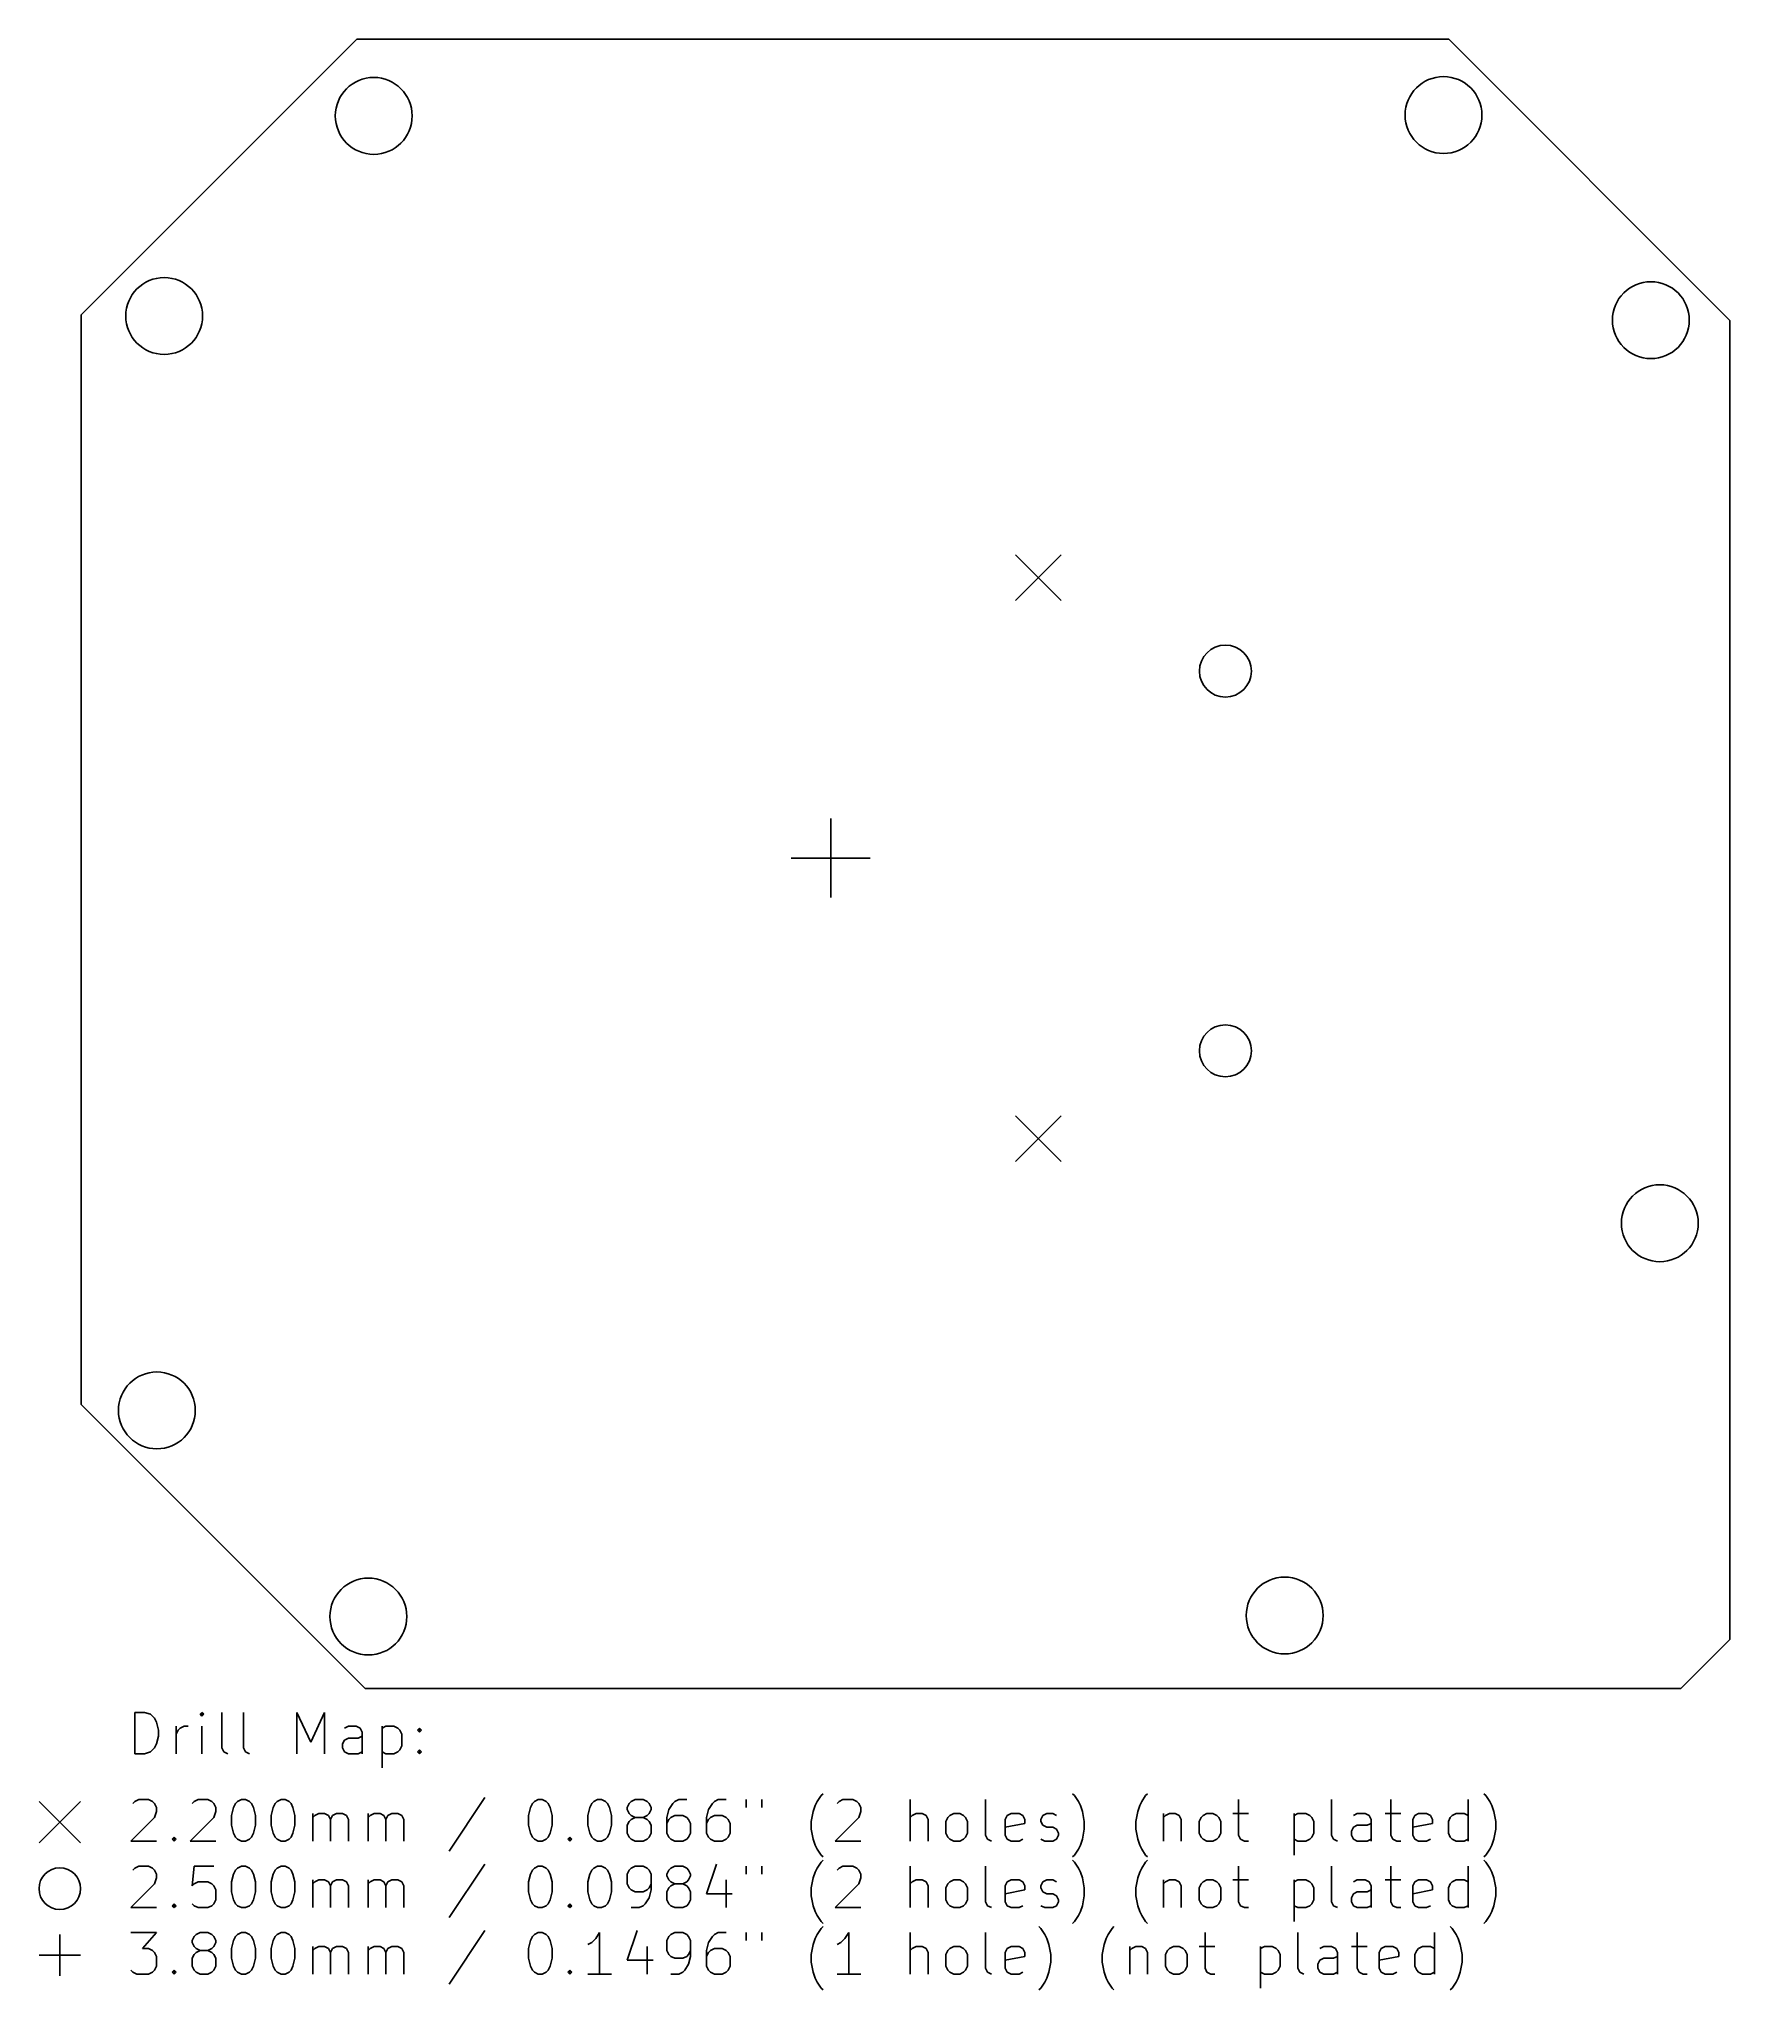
# Model space of a CAD drawing. Extents: x 138.3 to 219.7, y -155.2 to -61.3.
import ezdxf

# ---------------------------------------------------------------- set-up
doc = ezdxf.new("R2010")
doc.units = 0
doc.layers.add('BLACK', color=7, linetype='CONTINUOUS')

msp = doc.modelspace()

# ---------------------------------------------------------------- linework, layer by layer
at = {"layer": 'BLACK', "linetype": 'CONTINUOUS'}
for p, q in [((153.585515, -61.274574), (140.305515, -74.554574)), ((206.145515, -61.274574), (153.585515, -61.274574)), ((219.685515, -74.814574), (206.145515, -61.274574)), ((140.305515, -74.554574), (140.305515, -126.984574)), ((219.685515, -138.294574), (219.685515, -74.814574)), ((185.2951, -86.0946), (187.4951, -88.2946)), ((187.4951, -86.0946), (185.2951, -88.2946)), ((176.3951, -98.7946), (176.3951, -102.5946)), ((174.4951, -100.6946), (178.2951, -100.6946)), ((185.2951, -113.0946), (187.4951, -115.2946)), ((187.4951, -113.0946), (185.2951, -115.2946)), ((140.305515, -126.984574), (153.985515, -140.664574)), ((217.315515, -140.664574), (219.685515, -138.294574)), ((153.985515, -140.664574), (205.835515, -140.664574)), ((205.835515, -140.664574), (217.315515, -140.664574)), ((142.888283, -143.804412), (142.888283, -141.804412)), ((142.888283, -141.804412), (143.364473, -141.804412)), ((143.364473, -141.804412), (143.650188, -141.89965)), ((143.650188, -141.89965), (143.840664, -142.090126)), ((143.840664, -142.090126), (143.935902, -142.280602)), ((143.935902, -142.280602), (144.03114, -142.661554)), ((144.03114, -142.661554), (144.03114, -142.947269)), ((144.888283, -143.804412), (144.888283, -142.471078)), ((144.888283, -142.852031), (144.983521, -142.661554)), ((144.983521, -142.661554), (145.078759, -142.566316)), ((145.078759, -142.566316), (145.269235, -142.471078)), ((145.269235, -142.471078), (145.459712, -142.471078)), ((146.126378, -141.804412), (146.03114, -141.89965)), ((146.03114, -141.89965), (146.126378, -141.994888)), ((146.221616, -141.89965), (146.126378, -141.804412)), ((146.126378, -141.804412), (146.126378, -141.994888)), ((146.126378, -141.994888), (146.221616, -141.89965)), ((146.126378, -143.804412), (146.126378, -142.471078)), ((147.078759, -143.518697), (147.078759, -141.804412)), ((148.126378, -143.518697), (148.126378, -141.804412)), ((150.697807, -143.804412), (150.697807, -141.804412)), ((150.697807, -141.804412), (151.364474, -143.232983)), ((151.364474, -143.232983), (152.03114, -141.804412)), ((152.03114, -141.804412), (152.03114, -143.804412)), ((153.173997, -142.471078), (152.983521, -142.566316)), ((153.55495, -142.471078), (153.173997, -142.471078)), ((153.745426, -142.566316), (153.55495, -142.471078)), ((153.840664, -142.756793), (153.745426, -142.566316)), ((154.793045, -142.471078), (154.793045, -144.471078)), ((154.793045, -142.566316), (154.983521, -142.471078)), ((154.983521, -142.471078), (155.364474, -142.471078)), ((155.364474, -142.471078), (155.55495, -142.566316)), ((155.55495, -142.566316), (155.650188, -142.661554)), ((155.650188, -142.661554), (155.745426, -142.852031)), ((156.507331, -142.661554), (156.602569, -142.566316)), ((156.602569, -142.756793), (156.507331, -142.661554)), ((156.602569, -142.566316), (156.697807, -142.661554)), ((156.602569, -142.566316), (156.602569, -142.756793)), ((156.697807, -142.661554), (156.602569, -142.756793)), ((143.840664, -143.518697), (143.650188, -143.709174)), ((143.935902, -143.328221), (143.840664, -143.518697)), ((144.03114, -142.947269), (143.935902, -143.328221)), ((147.173997, -143.709174), (147.078759, -143.518697)), ((148.221616, -143.709174), (148.126378, -143.518697)), ((152.888283, -143.328221), (152.983521, -143.137745)), ((152.888283, -143.518697), (152.888283, -143.328221)), ((152.983521, -143.709174), (152.888283, -143.518697)), ((152.983521, -143.137745), (153.173997, -143.042507)), ((153.173997, -143.042507), (153.650188, -143.042507)), ((153.650188, -143.042507), (153.840664, -142.947269)), ((153.840664, -143.804412), (153.840664, -142.756793)), ((155.650188, -143.613935), (155.55495, -143.709174)), ((155.745426, -143.423459), (155.650188, -143.613935)), ((155.745426, -142.852031), (155.745426, -143.423459)), ((156.507331, -143.709174), (156.602569, -143.613935)), ((156.602569, -143.613935), (156.697807, -143.709174)), ((156.602569, -143.613935), (156.602569, -143.804412)), ((143.364473, -143.804412), (142.888283, -143.804412)), ((143.650188, -143.709174), (143.364473, -143.804412)), ((147.364473, -143.804412), (147.173997, -143.709174)), ((148.412092, -143.804412), (148.221616, -143.709174)), ((153.173997, -143.804412), (152.983521, -143.709174)), ((153.650188, -143.804412), (153.173997, -143.804412)), ((153.840664, -143.709174), (153.650188, -143.804412)), ((154.983521, -143.804412), (154.793045, -143.709174)), ((155.364474, -143.804412), (154.983521, -143.804412)), ((155.55495, -143.709174), (155.364474, -143.804412)), ((156.602569, -143.804412), (156.507331, -143.709174)), ((156.697807, -143.709174), (156.602569, -143.804412)), ((138.280515, -146.089574), (140.280515, -148.089574)), ((140.280515, -146.089574), (138.280515, -148.089574)), ((142.793045, -146.194888), (142.888283, -146.09965)), ((142.888283, -146.09965), (143.078759, -146.004412)), ((143.078759, -146.004412), (143.55495, -146.004412)), ((143.55495, -146.004412), (143.745426, -146.09965)), ((143.745426, -146.09965), (143.840664, -146.194888)), ((143.840664, -146.194888), (143.935902, -146.385364)), ((143.935902, -146.385364), (143.935902, -146.57584)), ((145.650188, -146.194888), (145.745426, -146.09965)), ((145.745426, -146.09965), (145.935902, -146.004412)), ((145.935902, -146.004412), (146.412093, -146.004412)), ((146.412093, -146.004412), (146.602569, -146.09965)), ((146.602569, -146.09965), (146.697807, -146.194888)), ((146.697807, -146.194888), (146.793045, -146.385364)), ((146.793045, -146.385364), (146.793045, -146.57584)), ((147.55495, -146.766316), (147.650188, -146.385364)), ((147.650188, -146.385364), (147.745426, -146.194888)), ((147.745426, -146.194888), (147.840664, -146.09965)), ((147.840664, -146.09965), (148.03114, -146.004412)), ((148.03114, -146.004412), (148.221617, -146.004412)), ((148.221617, -146.004412), (148.412093, -146.09965)), ((148.412093, -146.09965), (148.507331, -146.194888)), ((148.507331, -146.194888), (148.602569, -146.385364)), ((148.602569, -146.385364), (148.697807, -146.766316)), ((149.459712, -146.766316), (149.55495, -146.385364)), ((149.55495, -146.385364), (149.650188, -146.194888)), ((149.650188, -146.194888), (149.745426, -146.09965)), ((149.745426, -146.09965), (149.935902, -146.004412)), ((149.935902, -146.004412), (150.126379, -146.004412)), ((150.126379, -146.004412), (150.316855, -146.09965)), ((150.316855, -146.09965), (150.412093, -146.194888)), ((150.412093, -146.194888), (150.507331, -146.385364)), ((150.507331, -146.385364), (150.602569, -146.766316)), ((159.745427, -145.909174), (158.031142, -148.480602)), ((161.840666, -146.766316), (161.935904, -146.385364)), ((161.935904, -146.385364), (162.031142, -146.194888)), ((162.031142, -146.194888), (162.12638, -146.09965)), ((162.12638, -146.09965), (162.316856, -146.004412)), ((162.316856, -146.004412), (162.507333, -146.004412)), ((162.507333, -146.004412), (162.697809, -146.09965)), ((162.697809, -146.09965), (162.793047, -146.194888)), ((162.793047, -146.194888), (162.888285, -146.385364)), ((162.888285, -146.385364), (162.983523, -146.766316)), ((164.697809, -146.766316), (164.793047, -146.385364)), ((164.793047, -146.385364), (164.888285, -146.194888)), ((164.888285, -146.194888), (164.983523, -146.09965)), ((164.983523, -146.09965), (165.173999, -146.004412)), ((165.173999, -146.004412), (165.364476, -146.004412)), ((165.364476, -146.004412), (165.554952, -146.09965)), ((165.554952, -146.09965), (165.65019, -146.194888)), ((165.65019, -146.194888), (165.745428, -146.385364)), ((165.745428, -146.385364), (165.840666, -146.766316)), ((166.602571, -146.385364), (166.697809, -146.194888)), ((166.602571, -146.480602), (166.602571, -146.385364)), ((166.697809, -146.194888), (166.793047, -146.09965)), ((166.793047, -146.09965), (166.983523, -146.004412)), ((166.983523, -146.004412), (167.364476, -146.004412)), ((167.364476, -146.004412), (167.554952, -146.09965)), ((167.554952, -146.09965), (167.65019, -146.194888)), ((167.65019, -146.194888), (167.745428, -146.385364)), ((167.745428, -146.385364), (167.745428, -146.480602)), ((168.793047, -146.194888), (168.602571, -146.480602)), ((168.888285, -146.09965), (168.793047, -146.194888)), ((169.078761, -146.004412), (168.888285, -146.09965)), ((169.459714, -146.004412), (169.078761, -146.004412)), ((170.697809, -146.194888), (170.507333, -146.480602)), ((170.793047, -146.09965), (170.697809, -146.194888)), ((170.983523, -146.004412), (170.793047, -146.09965)), ((171.364476, -146.004412), (170.983523, -146.004412)), ((172.316857, -146.004412), (172.316857, -146.385364)), ((173.078762, -146.004412), (173.078762, -146.385364)), ((175.554953, -146.57584), (175.650191, -146.290126)), ((175.650191, -146.290126), (175.745429, -146.09965)), ((175.745429, -146.09965), (175.935905, -145.813935)), ((175.935905, -145.813935), (176.031144, -145.718697)), ((176.69781, -146.194888), (176.793048, -146.09965)), ((176.793048, -146.09965), (176.983524, -146.004412)), ((176.983524, -146.004412), (177.459715, -146.004412)), ((177.459715, -146.004412), (177.650191, -146.09965)), ((177.650191, -146.09965), (177.745429, -146.194888)), ((177.745429, -146.194888), (177.840667, -146.385364)), ((177.840667, -146.385364), (177.840667, -146.57584)), ((180.22162, -148.004412), (180.22162, -146.004412)), ((183.840668, -147.718697), (183.840668, -146.004412)), ((188.126383, -145.813935), (188.031145, -145.718697)), ((188.316859, -146.09965), (188.126383, -145.813935)), ((188.412097, -146.290126), (188.316859, -146.09965)), ((188.507335, -146.57584), (188.412097, -146.290126)), ((191.174002, -146.57584), (191.26924, -146.290126)), ((191.26924, -146.290126), (191.364478, -146.09965)), ((191.364478, -146.09965), (191.554954, -145.813935)), ((191.554954, -145.813935), (191.650193, -145.718697)), ((196.031145, -146.004412), (196.031145, -147.718697)), ((200.507336, -147.718697), (200.507336, -146.004412)), ((203.364479, -146.004412), (203.364479, -147.718697)), ((207.078765, -148.004412), (207.078765, -146.004412)), ((207.935908, -145.813935), (207.84067, -145.718697)), ((208.126384, -146.09965), (207.935908, -145.813935)), ((208.221622, -146.290126), (208.126384, -146.09965)), ((208.31686, -146.57584), (208.221622, -146.290126)), ((143.840664, -146.861554), (142.697807, -148.004412)), ((143.935902, -146.57584), (143.840664, -146.861554)), ((146.697807, -146.861554), (145.55495, -148.004412)), ((146.793045, -146.57584), (146.697807, -146.861554)), ((147.55495, -147.242507), (147.55495, -146.766316)), ((147.650188, -147.623459), (147.55495, -147.242507)), ((148.697807, -147.242507), (148.602569, -147.623459)), ((148.697807, -146.766316), (148.697807, -147.242507)), ((149.459712, -147.242507), (149.459712, -146.766316)), ((149.55495, -147.623459), (149.459712, -147.242507)), ((150.602569, -147.242507), (150.507331, -147.623459)), ((150.602569, -146.766316), (150.602569, -147.242507)), ((151.459712, -148.004412), (151.459712, -146.671078)), ((151.459712, -146.861554), (151.55495, -146.766316)), ((151.55495, -146.766316), (151.745426, -146.671078)), ((151.745426, -146.671078), (152.031141, -146.671078)), ((152.031141, -146.671078), (152.221617, -146.766316)), ((152.221617, -146.766316), (152.316855, -146.956793)), ((152.316855, -146.956793), (152.412093, -146.766316)), ((152.316855, -146.956793), (152.316855, -148.004412)), ((152.412093, -146.766316), (152.602569, -146.671078)), ((152.602569, -146.671078), (152.888283, -146.671078)), ((152.888283, -146.671078), (153.07876, -146.766316)), ((153.07876, -146.766316), (153.173998, -146.956793)), ((153.173998, -146.956793), (153.173998, -148.004412)), ((154.126379, -148.004412), (154.126379, -146.671078)), ((154.126379, -146.861554), (154.221617, -146.766316)), ((154.221617, -146.766316), (154.412093, -146.671078)), ((154.412093, -146.671078), (154.697808, -146.671078)), ((154.697808, -146.671078), (154.888284, -146.766316)), ((154.888284, -146.766316), (154.983522, -146.956793)), ((154.983522, -146.956793), (155.07876, -146.766316)), ((154.983522, -146.956793), (154.983522, -148.004412)), ((155.07876, -146.766316), (155.269236, -146.671078)), ((155.269236, -146.671078), (155.55495, -146.671078)), ((155.55495, -146.671078), (155.745427, -146.766316)), ((155.745427, -146.766316), (155.840665, -146.956793)), ((155.840665, -146.956793), (155.840665, -148.004412)), ((161.840666, -147.242507), (161.840666, -146.766316)), ((161.935904, -147.623459), (161.840666, -147.242507)), ((162.983523, -147.242507), (162.888285, -147.623459)), ((162.983523, -146.766316), (162.983523, -147.242507)), ((164.697809, -147.242507), (164.697809, -146.766316)), ((164.793047, -147.623459), (164.697809, -147.242507)), ((165.840666, -147.242507), (165.745428, -147.623459)), ((165.840666, -146.766316), (165.840666, -147.242507)), ((166.697809, -146.671078), (166.602571, -146.480602)), ((166.697809, -147.052031), (166.602571, -147.242507)), ((166.602571, -147.242507), (166.602571, -147.623459)), ((166.793047, -146.766316), (166.697809, -146.671078)), ((166.793047, -146.956793), (166.697809, -147.052031)), ((166.983523, -146.861554), (166.793047, -146.766316)), ((166.983523, -146.861554), (166.793047, -146.956793)), ((167.364476, -146.861554), (166.983523, -146.861554)), ((167.554952, -146.766316), (167.364476, -146.861554)), ((167.554952, -146.956793), (167.364476, -146.861554)), ((167.65019, -146.671078), (167.554952, -146.766316)), ((167.65019, -147.052031), (167.554952, -146.956793)), ((167.745428, -146.480602), (167.65019, -146.671078)), ((167.745428, -147.242507), (167.65019, -147.052031)), ((167.745428, -147.623459), (167.745428, -147.242507)), ((168.602571, -146.480602), (168.507333, -146.861554)), ((168.507333, -146.861554), (168.507333, -147.623459)), ((168.602571, -146.956793), (168.507333, -147.147269)), ((168.697809, -146.861554), (168.602571, -146.956793)), ((168.888285, -146.766316), (168.697809, -146.861554)), ((169.269238, -146.766316), (168.888285, -146.766316)), ((169.459714, -146.861554), (169.269238, -146.766316)), ((169.554952, -146.956793), (169.459714, -146.861554)), ((169.65019, -147.147269), (169.554952, -146.956793)), ((169.65019, -147.623459), (169.65019, -147.147269)), ((170.507333, -146.480602), (170.412095, -146.861554)), ((170.412095, -146.861554), (170.412095, -147.623459)), ((170.507333, -146.956793), (170.412095, -147.147269)), ((170.602571, -146.861554), (170.507333, -146.956793)), ((170.793047, -146.766316), (170.602571, -146.861554)), ((171.174, -146.766316), (170.793047, -146.766316)), ((171.364476, -146.861554), (171.174, -146.766316)), ((171.459714, -146.956793), (171.364476, -146.861554)), ((171.554952, -147.147269), (171.459714, -146.956793)), ((171.554952, -147.623459), (171.554952, -147.147269)), ((175.459715, -147.052031), (175.554953, -146.57584)), ((175.459715, -147.432983), (175.459715, -147.052031)), ((177.745429, -146.861554), (176.602572, -148.004412)), ((177.840667, -146.57584), (177.745429, -146.861554)), ((180.316858, -146.766316), (180.22162, -146.861554)), ((180.507334, -146.671078), (180.316858, -146.766316)), ((180.793049, -146.671078), (180.507334, -146.671078)), ((180.983525, -146.766316), (180.793049, -146.671078)), ((181.078763, -146.956793), (180.983525, -146.766316)), ((181.078763, -148.004412), (181.078763, -146.956793)), ((181.935906, -147.052031), (182.031144, -146.861554)), ((181.935906, -147.623459), (181.935906, -147.052031)), ((182.031144, -146.861554), (182.126382, -146.766316)), ((182.126382, -146.766316), (182.316858, -146.671078)), ((182.316858, -146.671078), (182.602573, -146.671078)), ((182.602573, -146.671078), (182.793049, -146.766316)), ((182.793049, -146.766316), (182.888287, -146.861554)), ((182.888287, -146.861554), (182.983525, -147.052031)), ((182.983525, -147.052031), (182.983525, -147.623459)), ((184.793049, -146.956793), (184.888287, -146.766316)), ((184.793049, -147.718697), (184.793049, -146.956793)), ((185.74543, -147.147269), (184.793049, -147.337745)), ((184.888287, -146.766316), (185.078763, -146.671078)), ((185.078763, -146.671078), (185.459716, -146.671078)), ((185.459716, -146.671078), (185.650192, -146.766316)), ((185.650192, -146.766316), (185.74543, -146.956793)), ((185.74543, -146.956793), (185.74543, -147.147269)), ((186.507335, -146.956793), (186.602573, -146.766316)), ((186.507335, -147.052031), (186.507335, -146.956793)), ((186.602573, -147.242507), (186.507335, -147.052031)), ((186.602573, -146.766316), (186.793049, -146.671078)), ((186.793049, -147.337745), (186.602573, -147.242507)), ((186.793049, -146.671078), (187.078763, -146.671078)), ((187.078763, -147.337745), (186.793049, -147.337745)), ((187.078763, -146.671078), (187.26924, -146.766316)), ((187.26924, -147.432983), (187.078763, -147.337745)), ((188.602573, -147.052031), (188.507335, -146.57584)), ((188.602573, -147.432983), (188.602573, -147.052031)), ((191.078764, -147.052031), (191.174002, -146.57584)), ((191.078764, -147.432983), (191.078764, -147.052031)), ((192.412097, -146.671078), (192.412097, -148.004412)), ((192.412097, -146.861554), (192.507335, -146.766316)), ((192.507335, -146.766316), (192.697811, -146.671078)), ((192.697811, -146.671078), (192.983526, -146.671078)), ((192.983526, -146.671078), (193.174002, -146.766316)), ((193.174002, -146.766316), (193.26924, -146.956793)), ((193.26924, -146.956793), (193.26924, -148.004412)), ((194.126383, -147.052031), (194.221621, -146.861554)), ((194.126383, -147.623459), (194.126383, -147.052031)), ((194.221621, -146.861554), (194.316859, -146.766316)), ((194.316859, -146.766316), (194.507335, -146.671078)), ((194.507335, -146.671078), (194.79305, -146.671078)), ((194.79305, -146.671078), (194.983526, -146.766316)), ((194.983526, -146.766316), (195.078764, -146.861554)), ((195.078764, -146.861554), (195.174002, -147.052031)), ((195.174002, -147.052031), (195.174002, -147.623459)), ((195.745431, -146.671078), (196.507335, -146.671078)), ((198.697812, -146.671078), (198.697812, -148.671078)), ((198.697812, -146.766316), (198.888288, -146.671078)), ((198.888288, -146.671078), (199.269241, -146.671078)), ((199.269241, -146.671078), (199.459717, -146.766316)), ((199.459717, -146.766316), (199.554955, -146.861554)), ((199.554955, -146.861554), (199.650193, -147.052031)), ((199.650193, -147.052031), (199.650193, -147.623459)), ((201.459717, -147.528221), (201.554955, -147.337745)), ((201.745431, -146.671078), (201.554955, -146.766316)), ((201.554955, -147.337745), (201.745431, -147.242507)), ((202.126384, -146.671078), (201.745431, -146.671078)), ((201.745431, -147.242507), (202.221622, -147.242507)), ((202.31686, -146.766316), (202.126384, -146.671078)), ((202.221622, -147.242507), (202.412098, -147.147269)), ((202.412098, -146.956793), (202.31686, -146.766316)), ((202.412098, -148.004412), (202.412098, -146.956793)), ((203.078765, -146.671078), (203.840669, -146.671078)), ((204.412098, -146.956793), (204.507336, -146.766316)), ((204.412098, -147.718697), (204.412098, -146.956793)), ((205.364479, -147.147269), (204.412098, -147.337745)), ((204.507336, -146.766316), (204.697812, -146.671078)), ((204.697812, -146.671078), (205.078765, -146.671078)), ((205.078765, -146.671078), (205.269241, -146.766316)), ((205.269241, -146.766316), (205.364479, -146.956793)), ((205.364479, -146.956793), (205.364479, -147.147269)), ((206.126384, -147.052031), (206.221622, -146.861554)), ((206.126384, -147.623459), (206.126384, -147.052031)), ((206.221622, -146.861554), (206.31686, -146.766316)), ((206.31686, -146.766316), (206.507336, -146.671078)), ((206.507336, -146.671078), (206.888289, -146.671078)), ((206.888289, -146.671078), (207.078765, -146.766316)), ((208.412098, -147.052031), (208.31686, -146.57584)), ((208.412098, -147.432983), (208.412098, -147.052031)), ((142.697807, -148.004412), (143.935902, -148.004412)), ((144.697807, -147.909174), (144.793045, -147.813935)), ((144.793045, -148.004412), (144.697807, -147.909174)), ((144.793045, -147.813935), (144.888283, -147.909174)), ((144.793045, -147.813935), (144.793045, -148.004412)), ((144.888283, -147.909174), (144.793045, -148.004412)), ((145.55495, -148.004412), (146.793045, -148.004412)), ((147.745426, -147.813935), (147.650188, -147.623459)), ((147.840664, -147.909174), (147.745426, -147.813935)), ((148.03114, -148.004412), (147.840664, -147.909174)), ((148.221617, -148.004412), (148.03114, -148.004412)), ((148.412093, -147.909174), (148.221617, -148.004412)), ((148.507331, -147.813935), (148.412093, -147.909174)), ((148.602569, -147.623459), (148.507331, -147.813935)), ((149.650188, -147.813935), (149.55495, -147.623459)), ((149.745426, -147.909174), (149.650188, -147.813935)), ((149.935902, -148.004412), (149.745426, -147.909174)), ((150.126379, -148.004412), (149.935902, -148.004412)), ((150.316855, -147.909174), (150.126379, -148.004412)), ((150.412093, -147.813935), (150.316855, -147.909174)), ((150.507331, -147.623459), (150.412093, -147.813935)), ((162.031142, -147.813935), (161.935904, -147.623459)), ((162.12638, -147.909174), (162.031142, -147.813935)), ((162.316856, -148.004412), (162.12638, -147.909174)), ((162.507333, -148.004412), (162.316856, -148.004412)), ((162.697809, -147.909174), (162.507333, -148.004412)), ((162.793047, -147.813935), (162.697809, -147.909174)), ((162.888285, -147.623459), (162.793047, -147.813935)), ((163.745428, -147.909174), (163.840666, -147.813935)), ((163.840666, -148.004412), (163.745428, -147.909174)), ((163.840666, -147.813935), (163.935904, -147.909174)), ((163.840666, -147.813935), (163.840666, -148.004412)), ((163.935904, -147.909174), (163.840666, -148.004412)), ((164.888285, -147.813935), (164.793047, -147.623459)), ((164.983523, -147.909174), (164.888285, -147.813935)), ((165.173999, -148.004412), (164.983523, -147.909174)), ((165.364476, -148.004412), (165.173999, -148.004412)), ((165.554952, -147.909174), (165.364476, -148.004412)), ((165.65019, -147.813935), (165.554952, -147.909174)), ((165.745428, -147.623459), (165.65019, -147.813935)), ((166.602571, -147.623459), (166.697809, -147.813935)), ((166.697809, -147.813935), (166.793047, -147.909174)), ((166.793047, -147.909174), (166.983523, -148.004412)), ((166.983523, -148.004412), (167.364476, -148.004412)), ((167.364476, -148.004412), (167.554952, -147.909174)), ((167.554952, -147.909174), (167.65019, -147.813935)), ((167.65019, -147.813935), (167.745428, -147.623459)), ((168.507333, -147.623459), (168.602571, -147.813935)), ((168.602571, -147.813935), (168.697809, -147.909174)), ((168.697809, -147.909174), (168.888285, -148.004412)), ((168.888285, -148.004412), (169.269238, -148.004412)), ((169.269238, -148.004412), (169.459714, -147.909174)), ((169.459714, -147.909174), (169.554952, -147.813935)), ((169.554952, -147.813935), (169.65019, -147.623459)), ((170.412095, -147.623459), (170.507333, -147.813935)), ((170.507333, -147.813935), (170.602571, -147.909174)), ((170.602571, -147.909174), (170.793047, -148.004412)), ((170.793047, -148.004412), (171.174, -148.004412)), ((171.174, -148.004412), (171.364476, -147.909174)), ((171.364476, -147.909174), (171.459714, -147.813935)), ((171.459714, -147.813935), (171.554952, -147.623459)), ((175.554953, -147.909174), (175.459715, -147.432983)), ((175.650191, -148.194888), (175.554953, -147.909174)), ((175.745429, -148.385364), (175.650191, -148.194888)), ((176.602572, -148.004412), (177.840667, -148.004412)), ((182.031144, -147.813935), (181.935906, -147.623459)), ((182.126382, -147.909174), (182.031144, -147.813935)), ((182.316858, -148.004412), (182.126382, -147.909174)), ((182.602573, -148.004412), (182.316858, -148.004412)), ((182.793049, -147.909174), (182.602573, -148.004412)), ((182.888287, -147.813935), (182.793049, -147.909174)), ((182.983525, -147.623459), (182.888287, -147.813935)), ((183.935906, -147.909174), (183.840668, -147.718697)), ((184.126382, -148.004412), (183.935906, -147.909174)), ((184.888287, -147.909174), (184.793049, -147.718697)), ((185.078763, -148.004412), (184.888287, -147.909174)), ((185.459716, -148.004412), (185.078763, -148.004412)), ((185.650192, -147.909174), (185.459716, -148.004412)), ((186.507335, -147.909174), (186.697811, -148.004412)), ((186.697811, -148.004412), (187.078763, -148.004412)), ((187.078763, -148.004412), (187.26924, -147.909174)), ((187.364478, -147.623459), (187.26924, -147.432983)), ((187.26924, -147.909174), (187.364478, -147.718697)), ((187.364478, -147.718697), (187.364478, -147.623459)), ((188.316859, -148.385364), (188.412097, -148.194888)), ((188.412097, -148.194888), (188.507335, -147.909174)), ((188.507335, -147.909174), (188.602573, -147.432983)), ((191.174002, -147.909174), (191.078764, -147.432983)), ((191.26924, -148.194888), (191.174002, -147.909174)), ((191.364478, -148.385364), (191.26924, -148.194888)), ((194.221621, -147.813935), (194.126383, -147.623459)), ((194.316859, -147.909174), (194.221621, -147.813935)), ((194.507335, -148.004412), (194.316859, -147.909174)), ((194.79305, -148.004412), (194.507335, -148.004412)), ((194.983526, -147.909174), (194.79305, -148.004412)), ((195.078764, -147.813935), (194.983526, -147.909174)), ((195.174002, -147.623459), (195.078764, -147.813935)), ((196.031145, -147.718697), (196.126383, -147.909174)), ((196.126383, -147.909174), (196.316859, -148.004412)), ((196.316859, -148.004412), (196.507335, -148.004412)), ((198.888288, -148.004412), (198.697812, -147.909174)), ((199.269241, -148.004412), (198.888288, -148.004412)), ((199.459717, -147.909174), (199.269241, -148.004412)), ((199.554955, -147.813935), (199.459717, -147.909174)), ((199.650193, -147.623459), (199.554955, -147.813935)), ((200.602574, -147.909174), (200.507336, -147.718697)), ((200.79305, -148.004412), (200.602574, -147.909174)), ((201.459717, -147.718697), (201.459717, -147.528221)), ((201.554955, -147.909174), (201.459717, -147.718697)), ((201.745431, -148.004412), (201.554955, -147.909174)), ((202.221622, -148.004412), (201.745431, -148.004412)), ((202.412098, -147.909174), (202.221622, -148.004412)), ((203.364479, -147.718697), (203.459717, -147.909174)), ((203.459717, -147.909174), (203.650193, -148.004412)), ((203.650193, -148.004412), (203.840669, -148.004412)), ((204.507336, -147.909174), (204.412098, -147.718697)), ((204.697812, -148.004412), (204.507336, -147.909174)), ((205.078765, -148.004412), (204.697812, -148.004412)), ((205.269241, -147.909174), (205.078765, -148.004412)), ((206.221622, -147.813935), (206.126384, -147.623459)), ((206.31686, -147.909174), (206.221622, -147.813935)), ((206.507336, -148.004412), (206.31686, -147.909174)), ((206.888289, -148.004412), (206.507336, -148.004412)), ((207.078765, -147.909174), (206.888289, -148.004412)), ((208.126384, -148.385364), (208.221622, -148.194888)), ((208.221622, -148.194888), (208.31686, -147.909174)), ((208.31686, -147.909174), (208.412098, -147.432983)), ((142.888283, -149.29965), (143.078759, -149.204412)), ((143.078759, -149.204412), (143.55495, -149.204412)), ((143.55495, -149.204412), (143.745426, -149.29965)), ((145.745426, -149.204412), (145.650188, -150.156793)), ((146.697807, -149.204412), (145.745426, -149.204412)), ((147.840664, -149.29965), (148.03114, -149.204412)), ((148.03114, -149.204412), (148.221617, -149.204412)), ((148.221617, -149.204412), (148.412093, -149.29965)), ((149.745426, -149.29965), (149.935902, -149.204412)), ((149.935902, -149.204412), (150.126379, -149.204412)), ((150.126379, -149.204412), (150.316855, -149.29965)), ((159.745427, -149.109174), (158.031142, -151.680602)), ((162.12638, -149.29965), (162.316856, -149.204412)), ((162.316856, -149.204412), (162.507333, -149.204412)), ((162.507333, -149.204412), (162.697809, -149.29965)), ((164.983523, -149.29965), (165.173999, -149.204412)), ((165.173999, -149.204412), (165.364476, -149.204412)), ((165.364476, -149.204412), (165.554952, -149.29965)), ((166.983523, -149.204412), (166.793047, -149.29965)), ((167.364476, -149.204412), (166.983523, -149.204412)), ((167.554952, -149.29965), (167.364476, -149.204412)), ((168.697809, -149.29965), (168.888285, -149.204412)), ((168.888285, -149.204412), (169.269238, -149.204412)), ((169.269238, -149.204412), (169.459714, -149.29965)), ((170.888285, -149.109174), (170.412095, -150.537745)), ((172.316857, -149.204412), (172.316857, -149.585364)), ((173.078762, -149.204412), (173.078762, -149.585364)), ((175.935905, -148.671078), (175.745429, -148.385364)), ((175.745429, -149.29965), (175.935905, -149.013935)), ((176.031144, -148.766316), (175.935905, -148.671078)), ((175.935905, -149.013935), (176.031144, -148.918697)), ((176.793048, -149.29965), (176.983524, -149.204412)), ((176.983524, -149.204412), (177.459715, -149.204412)), ((177.459715, -149.204412), (177.650191, -149.29965)), ((180.22162, -151.204412), (180.22162, -149.204412)), ((183.840668, -150.918697), (183.840668, -149.204412)), ((188.031145, -148.766316), (188.126383, -148.671078)), ((188.126383, -149.013935), (188.031145, -148.918697)), ((188.126383, -148.671078), (188.316859, -148.385364)), ((188.316859, -149.29965), (188.126383, -149.013935)), ((191.554954, -148.671078), (191.364478, -148.385364)), ((191.364478, -149.29965), (191.554954, -149.013935)), ((191.650193, -148.766316), (191.554954, -148.671078)), ((191.554954, -149.013935), (191.650193, -148.918697)), ((196.031145, -149.204412), (196.031145, -150.918697)), ((200.507336, -150.918697), (200.507336, -149.204412)), ((203.364479, -149.204412), (203.364479, -150.918697)), ((207.078765, -151.204412), (207.078765, -149.204412)), ((207.84067, -148.766316), (207.935908, -148.671078)), ((207.935908, -149.013935), (207.84067, -148.918697)), ((207.935908, -148.671078), (208.126384, -148.385364)), ((208.126384, -149.29965), (207.935908, -149.013935)), ((143.840664, -150.061554), (142.697807, -151.204412)), ((142.793045, -149.394888), (142.888283, -149.29965)), ((143.745426, -149.29965), (143.840664, -149.394888)), ((143.840664, -149.394888), (143.935902, -149.585364)), ((143.935902, -149.77584), (143.840664, -150.061554)), ((143.935902, -149.585364), (143.935902, -149.77584)), ((145.650188, -150.156793), (145.745426, -150.061554)), ((145.745426, -150.061554), (145.935902, -149.966316)), ((145.935902, -149.966316), (146.412093, -149.966316)), ((146.412093, -149.966316), (146.602569, -150.061554)), ((146.602569, -150.061554), (146.697807, -150.156793)), ((146.697807, -150.156793), (146.793045, -150.347269)), ((147.55495, -149.966316), (147.650188, -149.585364)), ((147.55495, -150.442507), (147.55495, -149.966316)), ((147.650188, -149.585364), (147.745426, -149.394888)), ((147.745426, -149.394888), (147.840664, -149.29965)), ((148.412093, -149.29965), (148.507331, -149.394888)), ((148.507331, -149.394888), (148.602569, -149.585364)), ((148.602569, -149.585364), (148.697807, -149.966316)), ((148.697807, -149.966316), (148.697807, -150.442507)), ((149.459712, -149.966316), (149.55495, -149.585364)), ((149.459712, -150.442507), (149.459712, -149.966316)), ((149.55495, -149.585364), (149.650188, -149.394888)), ((149.650188, -149.394888), (149.745426, -149.29965)), ((150.316855, -149.29965), (150.412093, -149.394888)), ((150.412093, -149.394888), (150.507331, -149.585364)), ((150.507331, -149.585364), (150.602569, -149.966316)), ((150.602569, -149.966316), (150.602569, -150.442507)), ((151.459712, -151.204412), (151.459712, -149.871078)), ((151.459712, -150.061554), (151.55495, -149.966316)), ((151.55495, -149.966316), (151.745426, -149.871078)), ((151.745426, -149.871078), (152.031141, -149.871078)), ((152.031141, -149.871078), (152.221617, -149.966316)), ((152.221617, -149.966316), (152.316855, -150.156793)), ((152.316855, -150.156793), (152.412093, -149.966316)), ((152.316855, -150.156793), (152.316855, -151.204412)), ((152.412093, -149.966316), (152.602569, -149.871078)), ((152.602569, -149.871078), (152.888283, -149.871078)), ((152.888283, -149.871078), (153.07876, -149.966316)), ((153.07876, -149.966316), (153.173998, -150.156793)), ((153.173998, -150.156793), (153.173998, -151.204412)), ((154.126379, -151.204412), (154.126379, -149.871078)), ((154.126379, -150.061554), (154.221617, -149.966316)), ((154.221617, -149.966316), (154.412093, -149.871078)), ((154.412093, -149.871078), (154.697808, -149.871078)), ((154.697808, -149.871078), (154.888284, -149.966316)), ((154.888284, -149.966316), (154.983522, -150.156793)), ((154.983522, -150.156793), (155.07876, -149.966316)), ((154.983522, -150.156793), (154.983522, -151.204412)), ((155.07876, -149.966316), (155.269236, -149.871078)), ((155.269236, -149.871078), (155.55495, -149.871078)), ((155.55495, -149.871078), (155.745427, -149.966316)), ((155.745427, -149.966316), (155.840665, -150.156793)), ((155.840665, -150.156793), (155.840665, -151.204412)), ((161.840666, -149.966316), (161.935904, -149.585364)), ((161.840666, -150.442507), (161.840666, -149.966316)), ((161.935904, -149.585364), (162.031142, -149.394888)), ((162.031142, -149.394888), (162.12638, -149.29965)), ((162.697809, -149.29965), (162.793047, -149.394888)), ((162.793047, -149.394888), (162.888285, -149.585364)), ((162.888285, -149.585364), (162.983523, -149.966316)), ((162.983523, -149.966316), (162.983523, -150.442507)), ((164.697809, -149.966316), (164.793047, -149.585364)), ((164.697809, -150.442507), (164.697809, -149.966316)), ((164.793047, -149.585364), (164.888285, -149.394888)), ((164.888285, -149.394888), (164.983523, -149.29965)), ((165.554952, -149.29965), (165.65019, -149.394888)), ((165.65019, -149.394888), (165.745428, -149.585364)), ((165.745428, -149.585364), (165.840666, -149.966316)), ((165.840666, -149.966316), (165.840666, -150.442507)), ((166.697809, -149.394888), (166.602571, -149.585364)), ((166.602571, -149.585364), (166.602571, -150.061554)), ((166.602571, -150.061554), (166.697809, -150.252031)), ((166.793047, -149.29965), (166.697809, -149.394888)), ((167.65019, -149.394888), (167.554952, -149.29965)), ((167.745428, -149.585364), (167.65019, -149.394888)), ((167.65019, -150.252031), (167.745428, -150.061554)), ((167.745428, -150.347269), (167.745428, -149.585364)), ((168.507333, -149.585364), (168.602571, -149.394888)), ((168.507333, -149.680602), (168.507333, -149.585364)), ((168.602571, -149.871078), (168.507333, -149.680602)), ((168.602571, -149.394888), (168.697809, -149.29965)), ((168.697809, -149.966316), (168.602571, -149.871078)), ((168.697809, -150.156793), (168.602571, -150.252031)), ((168.888285, -150.061554), (168.697809, -149.966316)), ((168.888285, -150.061554), (168.697809, -150.156793)), ((169.269238, -150.061554), (168.888285, -150.061554)), ((169.459714, -149.966316), (169.269238, -150.061554)), ((169.459714, -150.156793), (169.269238, -150.061554)), ((169.459714, -149.29965), (169.554952, -149.394888)), ((169.554952, -149.871078), (169.459714, -149.966316)), ((169.554952, -150.252031), (169.459714, -150.156793)), ((169.554952, -149.394888), (169.65019, -149.585364)), ((169.65019, -149.680602), (169.554952, -149.871078)), ((169.65019, -149.585364), (169.65019, -149.680602)), ((171.364476, -149.871078), (171.364476, -151.204412)), ((175.459715, -150.252031), (175.554953, -149.77584)), ((175.554953, -149.77584), (175.650191, -149.490126)), ((175.650191, -149.490126), (175.745429, -149.29965)), ((177.745429, -150.061554), (176.602572, -151.204412)), ((176.69781, -149.394888), (176.793048, -149.29965)), ((177.650191, -149.29965), (177.745429, -149.394888)), ((177.745429, -149.394888), (177.840667, -149.585364)), ((177.840667, -149.77584), (177.745429, -150.061554)), ((177.840667, -149.585364), (177.840667, -149.77584)), ((180.316858, -149.966316), (180.22162, -150.061554)), ((180.507334, -149.871078), (180.316858, -149.966316)), ((180.793049, -149.871078), (180.507334, -149.871078)), ((180.983525, -149.966316), (180.793049, -149.871078)), ((181.078763, -150.156793), (180.983525, -149.966316)), ((181.078763, -151.204412), (181.078763, -150.156793)), ((181.935906, -150.252031), (182.031144, -150.061554)), ((182.031144, -150.061554), (182.126382, -149.966316)), ((182.126382, -149.966316), (182.316858, -149.871078)), ((182.316858, -149.871078), (182.602573, -149.871078)), ((182.602573, -149.871078), (182.793049, -149.966316)), ((182.793049, -149.966316), (182.888287, -150.061554)), ((182.888287, -150.061554), (182.983525, -150.252031)), ((184.793049, -150.156793), (184.888287, -149.966316)), ((184.793049, -150.918697), (184.793049, -150.156793)), ((184.888287, -149.966316), (185.078763, -149.871078)), ((185.078763, -149.871078), (185.459716, -149.871078)), ((185.459716, -149.871078), (185.650192, -149.966316)), ((185.650192, -149.966316), (185.74543, -150.156793)), ((185.74543, -150.156793), (185.74543, -150.347269)), ((186.507335, -150.156793), (186.602573, -149.966316)), ((186.507335, -150.252031), (186.507335, -150.156793)), ((186.602573, -149.966316), (186.793049, -149.871078)), ((186.793049, -149.871078), (187.078763, -149.871078)), ((187.078763, -149.871078), (187.26924, -149.966316)), ((188.412097, -149.490126), (188.316859, -149.29965)), ((188.507335, -149.77584), (188.412097, -149.490126)), ((188.602573, -150.252031), (188.507335, -149.77584)), ((191.078764, -150.252031), (191.174002, -149.77584)), ((191.174002, -149.77584), (191.26924, -149.490126)), ((191.26924, -149.490126), (191.364478, -149.29965)), ((192.412097, -149.871078), (192.412097, -151.204412)), ((192.412097, -150.061554), (192.507335, -149.966316)), ((192.507335, -149.966316), (192.697811, -149.871078)), ((192.697811, -149.871078), (192.983526, -149.871078)), ((192.983526, -149.871078), (193.174002, -149.966316)), ((193.174002, -149.966316), (193.26924, -150.156793)), ((193.26924, -150.156793), (193.26924, -151.204412)), ((194.126383, -150.252031), (194.221621, -150.061554)), ((194.221621, -150.061554), (194.316859, -149.966316)), ((194.316859, -149.966316), (194.507335, -149.871078)), ((194.507335, -149.871078), (194.79305, -149.871078)), ((194.79305, -149.871078), (194.983526, -149.966316)), ((194.983526, -149.966316), (195.078764, -150.061554)), ((195.078764, -150.061554), (195.174002, -150.252031)), ((195.745431, -149.871078), (196.507335, -149.871078)), ((198.697812, -149.871078), (198.697812, -151.871078)), ((198.697812, -149.966316), (198.888288, -149.871078)), ((198.888288, -149.871078), (199.269241, -149.871078)), ((199.269241, -149.871078), (199.459717, -149.966316)), ((199.459717, -149.966316), (199.554955, -150.061554)), ((199.554955, -150.061554), (199.650193, -150.252031)), ((201.745431, -149.871078), (201.554955, -149.966316)), ((202.126384, -149.871078), (201.745431, -149.871078)), ((202.31686, -149.966316), (202.126384, -149.871078)), ((202.412098, -150.156793), (202.31686, -149.966316)), ((202.412098, -151.204412), (202.412098, -150.156793)), ((203.078765, -149.871078), (203.840669, -149.871078)), ((204.412098, -150.156793), (204.507336, -149.966316)), ((204.412098, -150.918697), (204.412098, -150.156793)), ((204.507336, -149.966316), (204.697812, -149.871078)), ((204.697812, -149.871078), (205.078765, -149.871078)), ((205.078765, -149.871078), (205.269241, -149.966316)), ((205.269241, -149.966316), (205.364479, -150.156793)), ((205.364479, -150.156793), (205.364479, -150.347269)), ((206.126384, -150.252031), (206.221622, -150.061554)), ((206.221622, -150.061554), (206.31686, -149.966316)), ((206.31686, -149.966316), (206.507336, -149.871078)), ((206.507336, -149.871078), (206.888289, -149.871078)), ((206.888289, -149.871078), (207.078765, -149.966316)), ((208.221622, -149.490126), (208.126384, -149.29965)), ((208.31686, -149.77584), (208.221622, -149.490126)), ((208.412098, -150.252031), (208.31686, -149.77584)), ((144.697807, -151.109174), (144.793045, -151.013935)), ((144.793045, -151.204412), (144.697807, -151.109174)), ((144.793045, -151.013935), (144.888283, -151.109174)), ((144.793045, -151.013935), (144.793045, -151.204412)), ((144.888283, -151.109174), (144.793045, -151.204412)), ((145.745426, -151.109174), (145.650188, -151.013935)), ((145.935902, -151.204412), (145.745426, -151.109174)), ((146.602569, -151.109174), (146.412093, -151.204412)), ((146.697807, -151.013935), (146.602569, -151.109174)), ((146.793045, -150.823459), (146.697807, -151.013935)), ((146.793045, -150.347269), (146.793045, -150.823459)), ((147.650188, -150.823459), (147.55495, -150.442507)), ((147.745426, -151.013935), (147.650188, -150.823459)), ((147.840664, -151.109174), (147.745426, -151.013935)), ((148.03114, -151.204412), (147.840664, -151.109174)), ((148.412093, -151.109174), (148.221617, -151.204412)), ((148.507331, -151.013935), (148.412093, -151.109174)), ((148.602569, -150.823459), (148.507331, -151.013935)), ((148.697807, -150.442507), (148.602569, -150.823459)), ((149.55495, -150.823459), (149.459712, -150.442507)), ((149.650188, -151.013935), (149.55495, -150.823459)), ((149.745426, -151.109174), (149.650188, -151.013935)), ((149.935902, -151.204412), (149.745426, -151.109174)), ((150.316855, -151.109174), (150.126379, -151.204412)), ((150.412093, -151.013935), (150.316855, -151.109174)), ((150.507331, -150.823459), (150.412093, -151.013935)), ((150.602569, -150.442507), (150.507331, -150.823459)), ((161.935904, -150.823459), (161.840666, -150.442507)), ((162.031142, -151.013935), (161.935904, -150.823459)), ((162.12638, -151.109174), (162.031142, -151.013935)), ((162.316856, -151.204412), (162.12638, -151.109174)), ((162.697809, -151.109174), (162.507333, -151.204412)), ((162.793047, -151.013935), (162.697809, -151.109174)), ((162.888285, -150.823459), (162.793047, -151.013935)), ((162.983523, -150.442507), (162.888285, -150.823459)), ((163.745428, -151.109174), (163.840666, -151.013935)), ((163.840666, -151.204412), (163.745428, -151.109174)), ((163.840666, -151.013935), (163.935904, -151.109174)), ((163.840666, -151.013935), (163.840666, -151.204412)), ((163.935904, -151.109174), (163.840666, -151.204412)), ((164.793047, -150.823459), (164.697809, -150.442507)), ((164.888285, -151.013935), (164.793047, -150.823459)), ((164.983523, -151.109174), (164.888285, -151.013935)), ((165.173999, -151.204412), (164.983523, -151.109174)), ((165.554952, -151.109174), (165.364476, -151.204412)), ((165.65019, -151.013935), (165.554952, -151.109174)), ((165.745428, -150.823459), (165.65019, -151.013935)), ((165.840666, -150.442507), (165.745428, -150.823459)), ((166.697809, -150.252031), (166.793047, -150.347269)), ((166.793047, -150.347269), (166.983523, -150.442507)), ((166.983523, -150.442507), (167.364476, -150.442507)), ((167.173999, -151.204412), (167.364476, -151.109174)), ((167.364476, -150.442507), (167.554952, -150.347269)), ((167.364476, -151.109174), (167.459714, -151.013935)), ((167.459714, -151.013935), (167.65019, -150.728221)), ((167.554952, -150.347269), (167.65019, -150.252031)), ((167.65019, -150.728221), (167.745428, -150.347269)), ((168.602571, -150.252031), (168.507333, -150.442507)), ((168.507333, -150.442507), (168.507333, -150.823459)), ((168.507333, -150.823459), (168.602571, -151.013935)), ((168.602571, -151.013935), (168.697809, -151.109174)), ((168.697809, -151.109174), (168.888285, -151.204412)), ((169.269238, -151.204412), (169.459714, -151.109174)), ((169.459714, -151.109174), (169.554952, -151.013935)), ((169.65019, -150.442507), (169.554952, -150.252031)), ((169.554952, -151.013935), (169.65019, -150.823459)), ((169.65019, -150.823459), (169.65019, -150.442507)), ((170.412095, -150.537745), (171.65019, -150.537745)), ((175.459715, -150.632983), (175.459715, -150.252031)), ((175.554953, -151.109174), (175.459715, -150.632983)), ((175.650191, -151.394888), (175.554953, -151.109174)), ((181.935906, -150.823459), (181.935906, -150.252031)), ((182.031144, -151.013935), (181.935906, -150.823459)), ((182.126382, -151.109174), (182.031144, -151.013935)), ((182.316858, -151.204412), (182.126382, -151.109174)), ((182.793049, -151.109174), (182.602573, -151.204412)), ((182.888287, -151.013935), (182.793049, -151.109174)), ((182.983525, -150.823459), (182.888287, -151.013935)), ((182.983525, -150.252031), (182.983525, -150.823459)), ((183.935906, -151.109174), (183.840668, -150.918697)), ((184.126382, -151.204412), (183.935906, -151.109174)), ((185.74543, -150.347269), (184.793049, -150.537745)), ((184.888287, -151.109174), (184.793049, -150.918697)), ((185.078763, -151.204412), (184.888287, -151.109174)), ((185.650192, -151.109174), (185.459716, -151.204412)), ((186.602573, -150.442507), (186.507335, -150.252031)), ((186.507335, -151.109174), (186.697811, -151.204412)), ((186.793049, -150.537745), (186.602573, -150.442507)), ((187.078763, -150.537745), (186.793049, -150.537745)), ((187.26924, -150.632983), (187.078763, -150.537745)), ((187.078763, -151.204412), (187.26924, -151.109174)), ((187.364478, -150.823459), (187.26924, -150.632983)), ((187.26924, -151.109174), (187.364478, -150.918697)), ((187.364478, -150.918697), (187.364478, -150.823459)), ((188.412097, -151.394888), (188.507335, -151.109174)), ((188.507335, -151.109174), (188.602573, -150.632983)), ((188.602573, -150.632983), (188.602573, -150.252031)), ((191.078764, -150.632983), (191.078764, -150.252031)), ((191.174002, -151.109174), (191.078764, -150.632983)), ((191.26924, -151.394888), (191.174002, -151.109174)), ((194.126383, -150.823459), (194.126383, -150.252031)), ((194.221621, -151.013935), (194.126383, -150.823459)), ((194.316859, -151.109174), (194.221621, -151.013935)), ((194.507335, -151.204412), (194.316859, -151.109174)), ((194.983526, -151.109174), (194.79305, -151.204412)), ((195.078764, -151.013935), (194.983526, -151.109174)), ((195.174002, -150.823459), (195.078764, -151.013935)), ((195.174002, -150.252031), (195.174002, -150.823459)), ((196.031145, -150.918697), (196.126383, -151.109174)), ((196.126383, -151.109174), (196.316859, -151.204412)), ((198.888288, -151.204412), (198.697812, -151.109174)), ((199.459717, -151.109174), (199.269241, -151.204412)), ((199.554955, -151.013935), (199.459717, -151.109174)), ((199.650193, -150.823459), (199.554955, -151.013935)), ((199.650193, -150.252031), (199.650193, -150.823459)), ((200.602574, -151.109174), (200.507336, -150.918697)), ((200.79305, -151.204412), (200.602574, -151.109174)), ((201.459717, -150.728221), (201.554955, -150.537745)), ((201.459717, -150.918697), (201.459717, -150.728221)), ((201.554955, -151.109174), (201.459717, -150.918697)), ((201.554955, -150.537745), (201.745431, -150.442507)), ((201.745431, -151.204412), (201.554955, -151.109174)), ((201.745431, -150.442507), (202.221622, -150.442507)), ((202.221622, -150.442507), (202.412098, -150.347269)), ((202.412098, -151.109174), (202.221622, -151.204412)), ((203.364479, -150.918697), (203.459717, -151.109174)), ((203.459717, -151.109174), (203.650193, -151.204412)), ((205.364479, -150.347269), (204.412098, -150.537745)), ((204.507336, -151.109174), (204.412098, -150.918697)), ((204.697812, -151.204412), (204.507336, -151.109174)), ((205.269241, -151.109174), (205.078765, -151.204412)), ((206.126384, -150.823459), (206.126384, -150.252031)), ((206.221622, -151.013935), (206.126384, -150.823459)), ((206.31686, -151.109174), (206.221622, -151.013935)), ((206.507336, -151.204412), (206.31686, -151.109174)), ((207.078765, -151.109174), (206.888289, -151.204412)), ((208.221622, -151.394888), (208.31686, -151.109174)), ((208.31686, -151.109174), (208.412098, -150.632983)), ((208.412098, -150.632983), (208.412098, -150.252031)), ((142.697807, -151.204412), (143.935902, -151.204412)), ((146.412093, -151.204412), (145.935902, -151.204412)), ((148.221617, -151.204412), (148.03114, -151.204412)), ((150.126379, -151.204412), (149.935902, -151.204412)), ((162.507333, -151.204412), (162.316856, -151.204412)), ((165.364476, -151.204412), (165.173999, -151.204412)), ((166.793047, -151.204412), (167.173999, -151.204412)), ((168.888285, -151.204412), (169.269238, -151.204412)), ((175.745429, -151.585364), (175.650191, -151.394888)), ((175.935905, -151.871078), (175.745429, -151.585364)), ((176.031144, -151.966316), (175.935905, -151.871078)), ((176.602572, -151.204412), (177.840667, -151.204412)), ((182.602573, -151.204412), (182.316858, -151.204412)), ((185.459716, -151.204412), (185.078763, -151.204412)), ((186.697811, -151.204412), (187.078763, -151.204412)), ((188.031145, -151.966316), (188.126383, -151.871078)), ((188.126383, -151.871078), (188.316859, -151.585364)), ((188.316859, -151.585364), (188.412097, -151.394888)), ((191.364478, -151.585364), (191.26924, -151.394888)), ((191.554954, -151.871078), (191.364478, -151.585364)), ((191.650193, -151.966316), (191.554954, -151.871078)), ((194.79305, -151.204412), (194.507335, -151.204412)), ((196.316859, -151.204412), (196.507335, -151.204412)), ((199.269241, -151.204412), (198.888288, -151.204412)), ((202.221622, -151.204412), (201.745431, -151.204412)), ((203.650193, -151.204412), (203.840669, -151.204412)), ((205.078765, -151.204412), (204.697812, -151.204412)), ((206.888289, -151.204412), (206.507336, -151.204412)), ((207.84067, -151.966316), (207.935908, -151.871078)), ((207.935908, -151.871078), (208.126384, -151.585364)), ((208.126384, -151.585364), (208.221622, -151.394888)), ((139.280515, -152.489574), (139.280515, -154.489574)), ((142.697807, -152.404412), (143.935902, -152.404412)), ((143.935902, -152.404412), (143.269235, -153.166316)), ((145.650188, -152.785364), (145.745426, -152.594888)), ((145.650188, -152.880602), (145.650188, -152.785364)), ((145.745426, -153.071078), (145.650188, -152.880602)), ((145.745426, -152.594888), (145.840664, -152.49965)), ((145.840664, -152.49965), (146.03114, -152.404412)), ((146.03114, -152.404412), (146.412093, -152.404412)), ((146.412093, -152.404412), (146.602569, -152.49965)), ((146.602569, -152.49965), (146.697807, -152.594888)), ((146.697807, -152.594888), (146.793045, -152.785364)), ((146.793045, -152.880602), (146.697807, -153.071078)), ((146.793045, -152.785364), (146.793045, -152.880602)), ((147.55495, -153.166316), (147.650188, -152.785364)), ((147.650188, -152.785364), (147.745426, -152.594888)), ((147.745426, -152.594888), (147.840664, -152.49965)), ((147.840664, -152.49965), (148.03114, -152.404412)), ((148.03114, -152.404412), (148.221617, -152.404412)), ((148.221617, -152.404412), (148.412093, -152.49965)), ((148.412093, -152.49965), (148.507331, -152.594888)), ((148.507331, -152.594888), (148.602569, -152.785364)), ((148.602569, -152.785364), (148.697807, -153.166316)), ((149.459712, -153.166316), (149.55495, -152.785364)), ((149.55495, -152.785364), (149.650188, -152.594888)), ((149.650188, -152.594888), (149.745426, -152.49965)), ((149.745426, -152.49965), (149.935902, -152.404412)), ((149.935902, -152.404412), (150.126379, -152.404412)), ((150.126379, -152.404412), (150.316855, -152.49965)), ((150.316855, -152.49965), (150.412093, -152.594888)), ((150.412093, -152.594888), (150.507331, -152.785364)), ((150.507331, -152.785364), (150.602569, -153.166316)), ((159.745427, -152.309174), (158.031142, -154.880602)), ((161.840666, -153.166316), (161.935904, -152.785364)), ((161.935904, -152.785364), (162.031142, -152.594888)), ((162.031142, -152.594888), (162.12638, -152.49965)), ((162.12638, -152.49965), (162.316856, -152.404412)), ((162.316856, -152.404412), (162.507333, -152.404412)), ((162.507333, -152.404412), (162.697809, -152.49965)), ((162.697809, -152.49965), (162.793047, -152.594888)), ((162.793047, -152.594888), (162.888285, -152.785364)), ((162.888285, -152.785364), (162.983523, -153.166316)), ((164.888285, -152.880602), (164.697809, -152.97584)), ((165.078761, -152.690126), (164.888285, -152.880602)), ((165.269237, -152.404412), (165.078761, -152.690126)), ((165.269237, -154.404412), (165.269237, -152.404412)), ((167.078761, -152.309174), (166.602571, -153.737745)), ((168.602571, -152.594888), (168.507333, -152.785364)), ((168.507333, -152.785364), (168.507333, -153.261554)), ((168.697809, -152.49965), (168.602571, -152.594888)), ((168.888285, -152.404412), (168.697809, -152.49965)), ((169.269238, -152.404412), (168.888285, -152.404412)), ((169.459714, -152.49965), (169.269238, -152.404412)), ((169.554952, -152.594888), (169.459714, -152.49965)), ((169.65019, -152.785364), (169.554952, -152.594888)), ((169.65019, -153.547269), (169.65019, -152.785364)), ((170.507333, -152.880602), (170.412095, -153.261554)), ((170.697809, -152.594888), (170.507333, -152.880602)), ((170.793047, -152.49965), (170.697809, -152.594888)), ((170.983523, -152.404412), (170.793047, -152.49965)), ((171.364476, -152.404412), (170.983523, -152.404412)), ((172.316857, -152.404412), (172.316857, -152.785364)), ((173.078762, -152.404412), (173.078762, -152.785364)), ((175.459715, -153.452031), (175.554953, -152.97584)), ((175.554953, -152.97584), (175.650191, -152.690126)), ((175.650191, -152.690126), (175.745429, -152.49965)), ((175.745429, -152.49965), (175.935905, -152.213935)), ((175.935905, -152.213935), (176.031144, -152.118697)), ((176.888286, -152.880602), (176.69781, -152.97584)), ((177.078762, -152.690126), (176.888286, -152.880602)), ((177.269238, -152.404412), (177.078762, -152.690126)), ((177.269238, -154.404412), (177.269238, -152.404412)), ((180.22162, -154.404412), (180.22162, -152.404412)), ((183.840668, -154.118697), (183.840668, -152.404412)), ((186.507335, -152.213935), (186.412097, -152.118697)), ((186.697811, -152.49965), (186.507335, -152.213935)), ((186.793049, -152.690126), (186.697811, -152.49965)), ((186.888287, -152.97584), (186.793049, -152.690126)), ((186.983525, -153.452031), (186.888287, -152.97584)), ((189.459716, -153.452031), (189.554954, -152.97584)), ((189.554954, -152.97584), (189.650192, -152.690126)), ((189.650192, -152.690126), (189.74543, -152.49965)), ((189.74543, -152.49965), (189.935906, -152.213935)), ((189.935906, -152.213935), (190.031145, -152.118697)), ((194.412097, -152.404412), (194.412097, -154.118697)), ((198.888288, -154.118697), (198.888288, -152.404412)), ((201.745431, -152.404412), (201.745431, -154.118697)), ((205.459717, -154.404412), (205.459717, -152.404412)), ((206.31686, -152.213935), (206.221622, -152.118697)), ((206.507336, -152.49965), (206.31686, -152.213935)), ((206.602574, -152.690126), (206.507336, -152.49965)), ((206.697812, -152.97584), (206.602574, -152.690126)), ((206.79305, -153.452031), (206.697812, -152.97584)), ((138.280515, -153.489574), (140.280515, -153.489574)), ((143.269235, -153.166316), (143.55495, -153.166316)), ((143.55495, -153.166316), (143.745426, -153.261554)), ((143.745426, -153.261554), (143.840664, -153.356793)), ((143.840664, -153.356793), (143.935902, -153.547269)), ((143.935902, -153.547269), (143.935902, -154.023459)), ((145.745426, -153.452031), (145.650188, -153.642507)), ((145.650188, -153.642507), (145.650188, -154.023459)), ((145.840664, -153.166316), (145.745426, -153.071078)), ((145.840664, -153.356793), (145.745426, -153.452031)), ((146.03114, -153.261554), (145.840664, -153.166316)), ((146.03114, -153.261554), (145.840664, -153.356793)), ((146.412093, -153.261554), (146.03114, -153.261554)), ((146.602569, -153.166316), (146.412093, -153.261554)), ((146.602569, -153.356793), (146.412093, -153.261554)), ((146.697807, -153.071078), (146.602569, -153.166316)), ((146.697807, -153.452031), (146.602569, -153.356793)), ((146.793045, -153.642507), (146.697807, -153.452031)), ((146.793045, -154.023459), (146.793045, -153.642507)), ((147.55495, -153.642507), (147.55495, -153.166316)), ((147.650188, -154.023459), (147.55495, -153.642507)), ((148.697807, -153.642507), (148.602569, -154.023459)), ((148.697807, -153.166316), (148.697807, -153.642507)), ((149.459712, -153.642507), (149.459712, -153.166316)), ((149.55495, -154.023459), (149.459712, -153.642507)), ((150.602569, -153.642507), (150.507331, -154.023459)), ((150.602569, -153.166316), (150.602569, -153.642507)), ((151.459712, -154.404412), (151.459712, -153.071078)), ((151.459712, -153.261554), (151.55495, -153.166316)), ((151.55495, -153.166316), (151.745426, -153.071078)), ((151.745426, -153.071078), (152.031141, -153.071078)), ((152.031141, -153.071078), (152.221617, -153.166316)), ((152.221617, -153.166316), (152.316855, -153.356793)), ((152.316855, -153.356793), (152.412093, -153.166316)), ((152.316855, -153.356793), (152.316855, -154.404412)), ((152.412093, -153.166316), (152.602569, -153.071078)), ((152.602569, -153.071078), (152.888283, -153.071078)), ((152.888283, -153.071078), (153.07876, -153.166316)), ((153.07876, -153.166316), (153.173998, -153.356793)), ((153.173998, -153.356793), (153.173998, -154.404412)), ((154.126379, -154.404412), (154.126379, -153.071078)), ((154.126379, -153.261554), (154.221617, -153.166316)), ((154.221617, -153.166316), (154.412093, -153.071078)), ((154.412093, -153.071078), (154.697808, -153.071078)), ((154.697808, -153.071078), (154.888284, -153.166316)), ((154.888284, -153.166316), (154.983522, -153.356793)), ((154.983522, -153.356793), (155.07876, -153.166316)), ((154.983522, -153.356793), (154.983522, -154.404412)), ((155.07876, -153.166316), (155.269236, -153.071078)), ((155.269236, -153.071078), (155.55495, -153.071078)), ((155.55495, -153.071078), (155.745427, -153.166316)), ((155.745427, -153.166316), (155.840665, -153.356793)), ((155.840665, -153.356793), (155.840665, -154.404412)), ((161.840666, -153.642507), (161.840666, -153.166316)), ((161.935904, -154.023459), (161.840666, -153.642507)), ((162.983523, -153.642507), (162.888285, -154.023459)), ((162.983523, -153.166316), (162.983523, -153.642507)), ((166.602571, -153.737745), (167.840666, -153.737745)), ((167.554952, -153.071078), (167.554952, -154.404412)), ((168.507333, -153.261554), (168.602571, -153.452031)), ((168.602571, -153.452031), (168.697809, -153.547269)), ((168.697809, -153.547269), (168.888285, -153.642507)), ((168.888285, -153.642507), (169.269238, -153.642507)), ((169.269238, -153.642507), (169.459714, -153.547269)), ((169.364476, -154.213935), (169.554952, -153.928221)), ((169.459714, -153.547269), (169.554952, -153.452031)), ((169.554952, -153.452031), (169.65019, -153.261554)), ((169.554952, -153.928221), (169.65019, -153.547269)), ((170.412095, -153.261554), (170.412095, -154.023459)), ((170.507333, -153.356793), (170.412095, -153.547269)), ((170.602571, -153.261554), (170.507333, -153.356793)), ((170.793047, -153.166316), (170.602571, -153.261554)), ((171.174, -153.166316), (170.793047, -153.166316)), ((171.364476, -153.261554), (171.174, -153.166316)), ((171.459714, -153.356793), (171.364476, -153.261554)), ((171.554952, -153.547269), (171.459714, -153.356793)), ((171.554952, -154.023459), (171.554952, -153.547269)), ((175.459715, -153.832983), (175.459715, -153.452031)), ((175.554953, -154.309174), (175.459715, -153.832983)), ((180.316858, -153.166316), (180.22162, -153.261554)), ((180.507334, -153.071078), (180.316858, -153.166316)), ((180.793049, -153.071078), (180.507334, -153.071078)), ((180.983525, -153.166316), (180.793049, -153.071078)), ((181.078763, -153.356793), (180.983525, -153.166316)), ((181.078763, -154.404412), (181.078763, -153.356793)), ((181.935906, -153.452031), (182.031144, -153.261554)), ((181.935906, -154.023459), (181.935906, -153.452031)), ((182.031144, -153.261554), (182.126382, -153.166316)), ((182.126382, -153.166316), (182.316858, -153.071078)), ((182.316858, -153.071078), (182.602573, -153.071078)), ((182.602573, -153.071078), (182.793049, -153.166316)), ((182.793049, -153.166316), (182.888287, -153.261554)), ((182.888287, -153.261554), (182.983525, -153.452031)), ((182.983525, -153.452031), (182.983525, -154.023459)), ((184.793049, -153.356793), (184.888287, -153.166316)), ((184.793049, -154.118697), (184.793049, -153.356793)), ((185.74543, -153.547269), (184.793049, -153.737745)), ((184.888287, -153.166316), (185.078763, -153.071078)), ((185.078763, -153.071078), (185.459716, -153.071078)), ((185.459716, -153.071078), (185.650192, -153.166316)), ((185.650192, -153.166316), (185.74543, -153.356793)), ((185.74543, -153.356793), (185.74543, -153.547269)), ((186.888287, -154.309174), (186.983525, -153.832983)), ((186.983525, -153.832983), (186.983525, -153.452031)), ((189.459716, -153.832983), (189.459716, -153.452031)), ((189.554954, -154.309174), (189.459716, -153.832983)), ((190.793049, -153.071078), (190.793049, -154.404412)), ((190.793049, -153.261554), (190.888287, -153.166316)), ((190.888287, -153.166316), (191.078763, -153.071078)), ((191.078763, -153.071078), (191.364478, -153.071078)), ((191.364478, -153.071078), (191.554954, -153.166316)), ((191.554954, -153.166316), (191.650192, -153.356793)), ((191.650192, -153.356793), (191.650192, -154.404412)), ((192.507335, -153.452031), (192.602573, -153.261554)), ((192.507335, -154.023459), (192.507335, -153.452031)), ((192.602573, -153.261554), (192.697811, -153.166316)), ((192.697811, -153.166316), (192.888287, -153.071078)), ((192.888287, -153.071078), (193.174002, -153.071078)), ((193.174002, -153.071078), (193.364478, -153.166316)), ((193.364478, -153.166316), (193.459716, -153.261554)), ((193.459716, -153.261554), (193.554954, -153.452031)), ((193.554954, -153.452031), (193.554954, -154.023459)), ((194.126383, -153.071078), (194.888287, -153.071078)), ((197.078764, -153.071078), (197.078764, -155.071078)), ((197.078764, -153.166316), (197.26924, -153.071078)), ((197.26924, -153.071078), (197.650193, -153.071078)), ((197.650193, -153.071078), (197.840669, -153.166316)), ((197.840669, -153.166316), (197.935907, -153.261554)), ((197.935907, -153.261554), (198.031145, -153.452031)), ((198.031145, -153.452031), (198.031145, -154.023459)), ((199.840669, -153.928221), (199.935907, -153.737745)), ((199.840669, -154.118697), (199.840669, -153.928221)), ((200.126383, -153.071078), (199.935907, -153.166316)), ((199.935907, -153.737745), (200.126383, -153.642507)), ((200.507336, -153.071078), (200.126383, -153.071078)), ((200.126383, -153.642507), (200.602574, -153.642507)), ((200.697812, -153.166316), (200.507336, -153.071078)), ((200.602574, -153.642507), (200.79305, -153.547269)), ((200.79305, -153.356793), (200.697812, -153.166316)), ((200.79305, -154.404412), (200.79305, -153.356793)), ((201.459717, -153.071078), (202.221621, -153.071078)), ((202.79305, -153.356793), (202.888288, -153.166316)), ((202.79305, -154.118697), (202.79305, -153.356793)), ((203.745431, -153.547269), (202.79305, -153.737745)), ((202.888288, -153.166316), (203.078764, -153.071078)), ((203.078764, -153.071078), (203.459717, -153.071078)), ((203.459717, -153.071078), (203.650193, -153.166316)), ((203.650193, -153.166316), (203.745431, -153.356793)), ((203.745431, -153.356793), (203.745431, -153.547269)), ((204.507336, -153.452031), (204.602574, -153.261554)), ((204.507336, -154.023459), (204.507336, -153.452031)), ((204.602574, -153.261554), (204.697812, -153.166316)), ((204.697812, -153.166316), (204.888288, -153.071078)), ((204.888288, -153.071078), (205.269241, -153.071078)), ((205.269241, -153.071078), (205.459717, -153.166316)), ((206.697812, -154.309174), (206.79305, -153.832983)), ((206.79305, -153.832983), (206.79305, -153.452031)), ((142.793045, -154.309174), (142.697807, -154.213935)), ((142.983521, -154.404412), (142.793045, -154.309174)), ((143.55495, -154.404412), (142.983521, -154.404412)), ((143.745426, -154.309174), (143.55495, -154.404412)), ((143.840664, -154.213935), (143.745426, -154.309174)), ((143.935902, -154.023459), (143.840664, -154.213935)), ((144.697807, -154.309174), (144.793045, -154.213935)), ((144.793045, -154.404412), (144.697807, -154.309174)), ((144.793045, -154.213935), (144.888283, -154.309174)), ((144.793045, -154.213935), (144.793045, -154.404412)), ((144.888283, -154.309174), (144.793045, -154.404412)), ((145.650188, -154.023459), (145.745426, -154.213935)), ((145.745426, -154.213935), (145.840664, -154.309174)), ((145.840664, -154.309174), (146.03114, -154.404412)), ((146.03114, -154.404412), (146.412093, -154.404412)), ((146.412093, -154.404412), (146.602569, -154.309174)), ((146.602569, -154.309174), (146.697807, -154.213935)), ((146.697807, -154.213935), (146.793045, -154.023459)), ((147.745426, -154.213935), (147.650188, -154.023459)), ((147.840664, -154.309174), (147.745426, -154.213935)), ((148.03114, -154.404412), (147.840664, -154.309174)), ((148.221617, -154.404412), (148.03114, -154.404412)), ((148.412093, -154.309174), (148.221617, -154.404412)), ((148.507331, -154.213935), (148.412093, -154.309174)), ((148.602569, -154.023459), (148.507331, -154.213935)), ((149.650188, -154.213935), (149.55495, -154.023459)), ((149.745426, -154.309174), (149.650188, -154.213935)), ((149.935902, -154.404412), (149.745426, -154.309174)), ((150.126379, -154.404412), (149.935902, -154.404412)), ((150.316855, -154.309174), (150.126379, -154.404412)), ((150.412093, -154.213935), (150.316855, -154.309174)), ((150.507331, -154.023459), (150.412093, -154.213935)), ((162.031142, -154.213935), (161.935904, -154.023459)), ((162.12638, -154.309174), (162.031142, -154.213935)), ((162.316856, -154.404412), (162.12638, -154.309174)), ((162.507333, -154.404412), (162.316856, -154.404412)), ((162.697809, -154.309174), (162.507333, -154.404412)), ((162.793047, -154.213935), (162.697809, -154.309174)), ((162.888285, -154.023459), (162.793047, -154.213935)), ((163.745428, -154.309174), (163.840666, -154.213935)), ((163.840666, -154.404412), (163.745428, -154.309174)), ((163.840666, -154.213935), (163.935904, -154.309174)), ((163.840666, -154.213935), (163.840666, -154.404412)), ((163.935904, -154.309174), (163.840666, -154.404412)), ((165.840666, -154.404412), (164.697809, -154.404412)), ((168.697809, -154.404412), (169.078761, -154.404412)), ((169.078761, -154.404412), (169.269238, -154.309174)), ((169.269238, -154.309174), (169.364476, -154.213935)), ((170.412095, -154.023459), (170.507333, -154.213935)), ((170.507333, -154.213935), (170.602571, -154.309174)), ((170.602571, -154.309174), (170.793047, -154.404412)), ((170.793047, -154.404412), (171.174, -154.404412)), ((171.174, -154.404412), (171.364476, -154.309174)), ((171.364476, -154.309174), (171.459714, -154.213935)), ((171.459714, -154.213935), (171.554952, -154.023459)), ((175.650191, -154.594888), (175.554953, -154.309174)), ((175.745429, -154.785364), (175.650191, -154.594888)), ((175.935905, -155.071078), (175.745429, -154.785364)), ((177.840667, -154.404412), (176.69781, -154.404412)), ((182.031144, -154.213935), (181.935906, -154.023459)), ((182.126382, -154.309174), (182.031144, -154.213935)), ((182.316858, -154.404412), (182.126382, -154.309174)), ((182.602573, -154.404412), (182.316858, -154.404412)), ((182.793049, -154.309174), (182.602573, -154.404412)), ((182.888287, -154.213935), (182.793049, -154.309174)), ((182.983525, -154.023459), (182.888287, -154.213935)), ((183.935906, -154.309174), (183.840668, -154.118697)), ((184.126382, -154.404412), (183.935906, -154.309174)), ((184.888287, -154.309174), (184.793049, -154.118697)), ((185.078763, -154.404412), (184.888287, -154.309174)), ((185.459716, -154.404412), (185.078763, -154.404412)), ((185.650192, -154.309174), (185.459716, -154.404412)), ((186.507335, -155.071078), (186.697811, -154.785364)), ((186.697811, -154.785364), (186.793049, -154.594888)), ((186.793049, -154.594888), (186.888287, -154.309174)), ((189.650192, -154.594888), (189.554954, -154.309174)), ((189.74543, -154.785364), (189.650192, -154.594888)), ((189.935906, -155.071078), (189.74543, -154.785364)), ((192.602573, -154.213935), (192.507335, -154.023459)), ((192.697811, -154.309174), (192.602573, -154.213935)), ((192.888287, -154.404412), (192.697811, -154.309174)), ((193.174002, -154.404412), (192.888287, -154.404412)), ((193.364478, -154.309174), (193.174002, -154.404412)), ((193.459716, -154.213935), (193.364478, -154.309174)), ((193.554954, -154.023459), (193.459716, -154.213935)), ((194.412097, -154.118697), (194.507335, -154.309174)), ((194.507335, -154.309174), (194.697811, -154.404412)), ((194.697811, -154.404412), (194.888287, -154.404412)), ((197.26924, -154.404412), (197.078764, -154.309174)), ((197.650193, -154.404412), (197.26924, -154.404412)), ((197.840669, -154.309174), (197.650193, -154.404412)), ((197.935907, -154.213935), (197.840669, -154.309174)), ((198.031145, -154.023459), (197.935907, -154.213935)), ((198.983526, -154.309174), (198.888288, -154.118697)), ((199.174002, -154.404412), (198.983526, -154.309174)), ((199.935907, -154.309174), (199.840669, -154.118697)), ((200.126383, -154.404412), (199.935907, -154.309174)), ((200.602574, -154.404412), (200.126383, -154.404412)), ((200.79305, -154.309174), (200.602574, -154.404412)), ((201.745431, -154.118697), (201.840669, -154.309174)), ((201.840669, -154.309174), (202.031145, -154.404412)), ((202.031145, -154.404412), (202.221621, -154.404412)), ((202.888288, -154.309174), (202.79305, -154.118697)), ((203.078764, -154.404412), (202.888288, -154.309174)), ((203.459717, -154.404412), (203.078764, -154.404412)), ((203.650193, -154.309174), (203.459717, -154.404412)), ((204.602574, -154.213935), (204.507336, -154.023459)), ((204.697812, -154.309174), (204.602574, -154.213935)), ((204.888288, -154.404412), (204.697812, -154.309174)), ((205.269241, -154.404412), (204.888288, -154.404412)), ((205.459717, -154.309174), (205.269241, -154.404412)), ((206.31686, -155.071078), (206.507336, -154.785364)), ((206.507336, -154.785364), (206.602574, -154.594888)), ((206.602574, -154.594888), (206.697812, -154.309174)), ((176.031144, -155.166316), (175.935905, -155.071078)), ((186.412097, -155.166316), (186.507335, -155.071078)), ((190.031145, -155.166316), (189.935906, -155.071078)), ((206.221622, -155.166316), (206.31686, -155.071078))]:
    msp.add_line(p, q, dxfattribs=at)
at = {"layer": 'BLACK'}
for centre, radius in [((154.395515, -64.974574), 1.85), ((205.895515, -64.934574), 1.85), ((144.305515, -74.604574), 1.85), ((215.875515, -74.804574), 1.85), ((195.3951, -91.6946), 1.25), ((195.3951, -109.9696), 1.25), ((216.307037, -118.266096), 1.85), ((143.955515, -127.274574), 1.85), ((154.135515, -137.194574), 1.85), ((198.248559, -137.144574), 1.85), ((139.280515, -150.289574), 1)]:
    msp.add_circle(centre, radius, dxfattribs=at)

doc.saveas('drawing.dxf')
